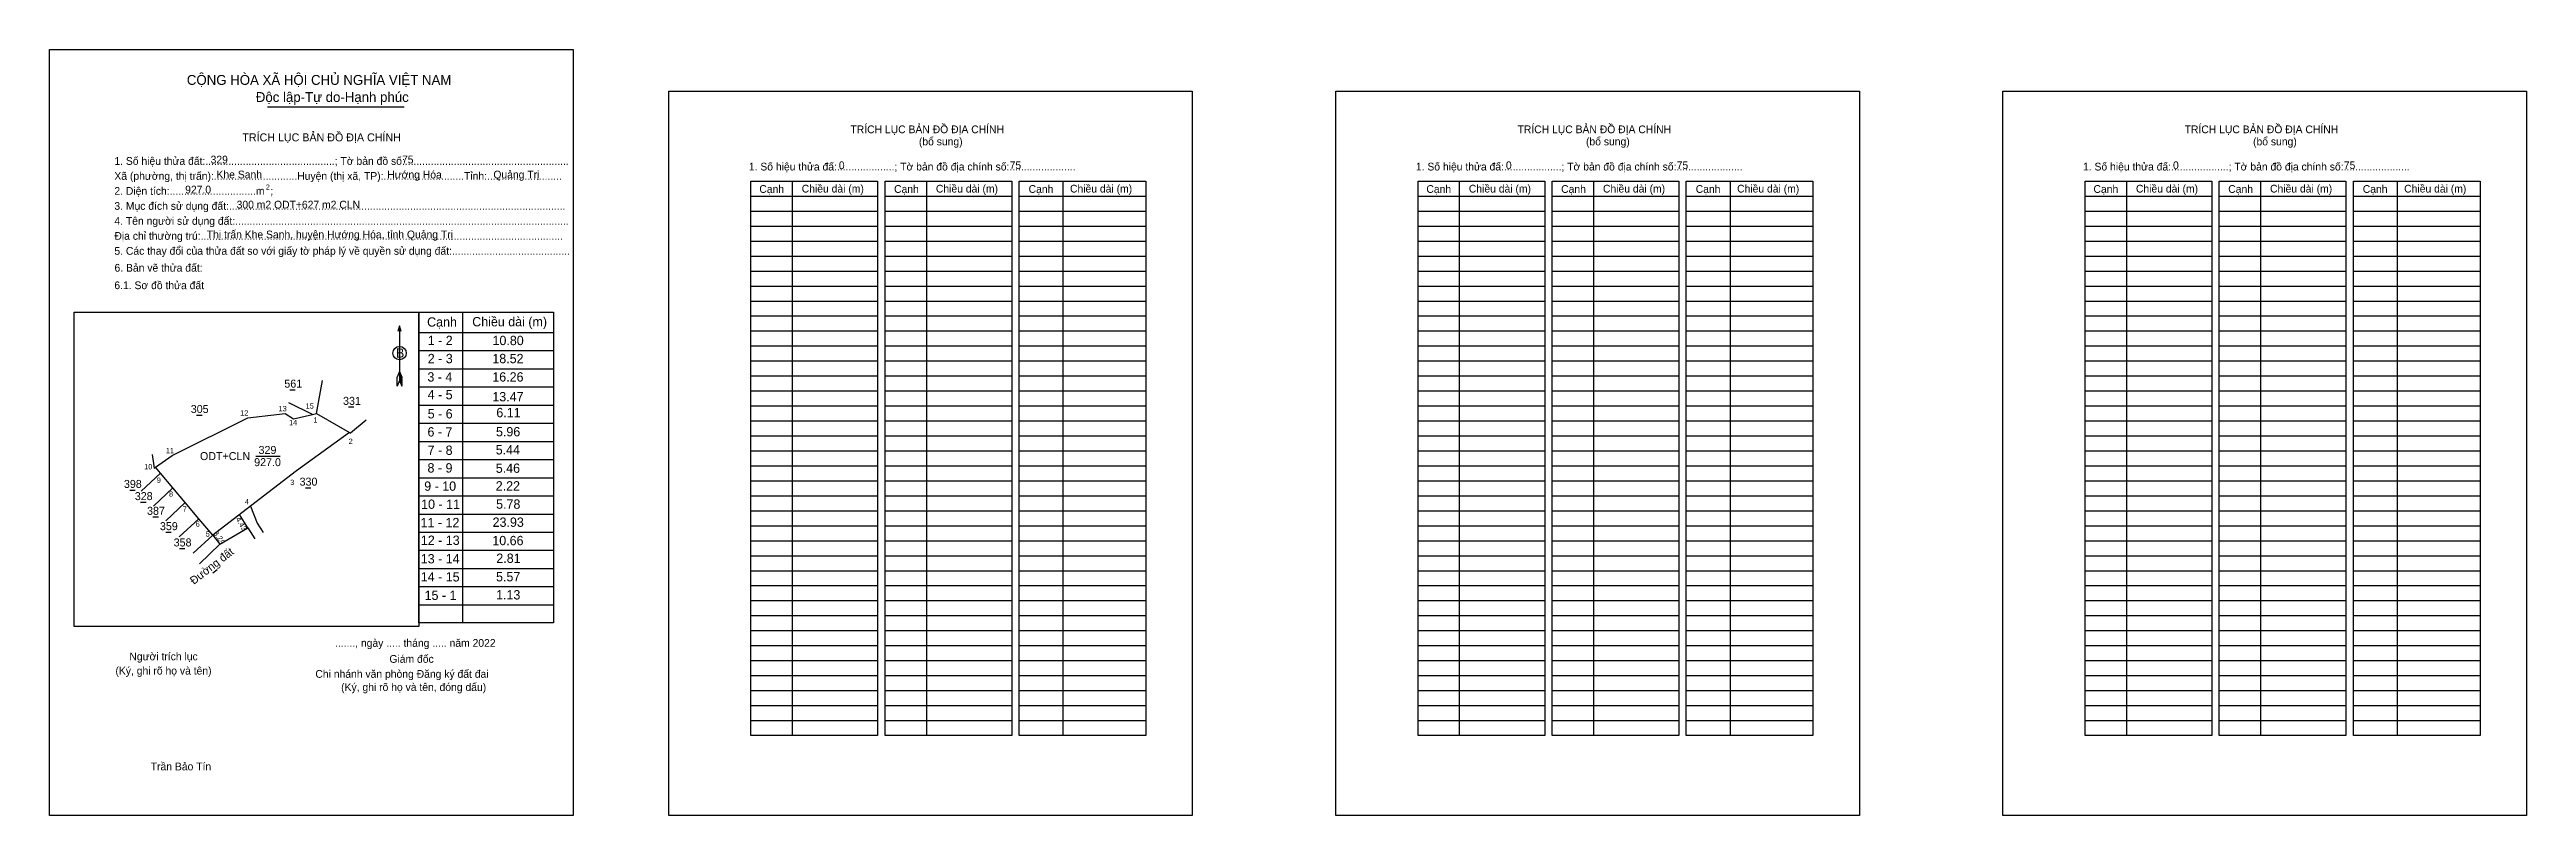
# Model space of a CAD drawing. Extents: x 551679 to 552696, y 1838962 to 1839179.
# Drawn here: x 551993 to 552696, y 1838962 to 1839179 of the extents above; entities that cross this region are included whole.
import ezdxf

# ---------------------------------------------------------------- set-up
doc = ezdxf.new("R2010")
doc.units = 0
for name, color, linetype in [('1-GT-hatchuong', 7, 'Continuous'), ('D0 16_5', 7, 'Continuous'), ('D0 33', 7, 'Continuous'), ('D0 34', 7, 'Continuous'), ('Level 1', 7, 'Continuous'), ('Level 10', 7, 'Continuous'), ('Level 13', 7, 'Continuous'), ('Level 23', 7, 'Continuous'), ('Level 27', 7, 'Continuous'), ('Level 31', 7, 'Continuous'), ('Level 37', 7, 'Continuous'), ('Level 5', 7, 'Continuous'), ('Level 52', 7, 'Continuous'), ('Level 61', 7, 'Continuous'), ('Level 9', 7, 'Continuous')]:
    doc.layers.add(name, color=color, linetype=linetype)

msp = doc.modelspace()

# ---------------------------------------------------------------- texts
at = {"layer": '1-GT-hatchuong'}
for s, p in [('CỘNG HÒA XÃ HỘI CHỦ NGHĨA VIỆT NAM', (552032.02, 1839169.33)), ('Độc lập-Tự do-Hạnh phúc', (552051.58, 1839164.48))]:
    msp.add_text(s, height=2.8045, dxfattribs=at).set_placement(p)
at = {"layer": 'D0 16_5'}
for s, height, p in [('329', 2.195, (552038.75, 1839147.04)), ('Khe Sanh', 2.195, (552040.43, 1839142.82)), ('Hướng Hóa', 2.195, (552088.85, 1839142.79)), ('75', 2.195, (552093.03, 1839147.07)), ('Quảng Trị', 2.195, (552118.95, 1839142.8)), ('0', 2.2, (552216.93, 1839145.43)), ('75', 2.195, (552265.38, 1839145.45)), ('0', 2.2, (552406.13, 1839145.43)), ('75', 2.195, (552454.57, 1839145.45)), ('0', 2.2, (552595.33, 1839145.43)), ('75', 2.195, (552643.78, 1839145.45)), ('927.0', 2.195, (552031.54, 1839138.54)), ('300 m2 ODT+627 m2 CLN', 2.1954, (552046.13, 1839134.27)), ('Thị trấn Khe Sanh, huyện Hướng Hóa, tỉnh Quảng Trị', 2.1954, (552037.67, 1839125.81))]:
    msp.add_text(s, height=height, dxfattribs=at).set_placement(p)
at = {"layer": 'D0 34'}
for s, height, p in [('TRÍCH LỤC BẢN ĐỒ ĐỊA CHÍNH', 2.1954, (552220.23, 1839155.62)), ('TRÍCH LỤC BẢN ĐỒ ĐỊA CHÍNH', 2.1954, (552409.43, 1839155.62)), ('TRÍCH LỤC BẢN ĐỒ ĐỊA CHÍNH', 2.1954, (552598.63, 1839155.62)), ('TRÍCH LỤC BẢN ĐỒ ĐỊA CHÍNH', 2.2664, (552047.76, 1839153.31)), ('(bổ sung)', 2.195, (552239.64, 1839152.17)), ('(bổ sung)', 2.195, (552428.85, 1839152.17)), ('(bổ sung)', 2.195, (552618.04, 1839152.17)), ('Xã (phường, thị trấn):.............................Huyện (thị xã, TP):............................Tỉnh:..........................', 2.19543, (552011.46, 1839142.4)), ('1. Số hiệu thửa đất:.............................................; Tờ bản đồ số:.........................................................', 2.19543, (552011.46, 1839146.65)), ('1. Số hiệu thửa đấ:....................; Tờ bản đồ địa chính số:.......................', 2.1954, (552191.41, 1839145.05)), ('1. Số hiệu thửa đấ:....................; Tờ bản đồ địa chính số:.......................', 2.1954, (552380.6, 1839145.05)), ('1. Số hiệu thửa đấ:....................; Tờ bản đồ địa chính số:.......................', 2.1954, (552569.81, 1839145.05)), ('2. Diện tích:..............................m  ;', 2.1954, (552011.46, 1839138.15)), ('2', 1.42, (552054.45, 1839139.64)), ('Cạnh', 2.195, (552194.38, 1839138.7)), ('Chiều dài (m)', 2.1954, (552206.41, 1839138.8)), ('Cạnh', 2.195, (552232.6, 1839138.7)), ('Chiều dài (m)', 2.1954, (552244.46, 1839138.8)), ('Cạnh', 2.195, (552270.76, 1839138.7)), ('Chiều dài (m)', 2.1954, (552282.5, 1839138.8)), ('Cạnh', 2.195, (552383.58, 1839138.7)), ('Chiều dài (m)', 2.1954, (552395.62, 1839138.8)), ('Cạnh', 2.195, (552421.8, 1839138.7)), ('Chiều dài (m)', 2.1954, (552433.66, 1839138.8)), ('Cạnh', 2.195, (552459.96, 1839138.7)), ('Chiều dài (m)', 2.1954, (552471.7, 1839138.8)), ('Cạnh', 2.195, (552572.78, 1839138.7)), ('Chiều dài (m)', 2.1954, (552584.82, 1839138.8)), ('Cạnh', 2.195, (552611, 1839138.7)), ('Chiều dài (m)', 2.1954, (552622.86, 1839138.8)), ('Cạnh', 2.195, (552649.16, 1839138.7)), ('Chiều dài (m)', 2.1954, (552660.9, 1839138.8)), ('4. Tên người sử dụng đất:....................................................................................................................', 2.19543, (552011.46, 1839129.65)), ('3. Mục đích sử dụng đất:.....................................................................................................................', 2.19543, (552011.46, 1839133.9)), ('Địa chỉ thường trú:..............................................................................................................................', 2.19543, (552011.46, 1839125.4)), ('5. Các thay đổi của thửa đất so với giấy tờ pháp lý về quyền sử dụng đất:.........................................', 2.19543, (552011.46, 1839121.15)), ('6. Bản vẽ thửa đất:', 2.1954, (552011.5, 1839116.36)), ('6.1. Sơ đồ thửa đất', 2.1954, (552011.46, 1839111.39)), ('......., ngày ..... tháng ..... năm 2022', 2.1954, (552074.05, 1839009.95)), ('(Ký, ghi rõ họ và tên)', 2.1954, (552011.77, 1839002.09)), ('Người trích lục', 2.1954, (552015.71, 1839006.13)), ('Chi nhánh văn phòng Đăng ký đất đai', 2.1954, (552068.47, 1839001.17)), ('Giám đốc', 2.195, (552089.47, 1839005.42)), ('(Ký, ghi rõ họ và tên, đóng dấu)', 2.1954, (552075.78, 1838997.42)), ('Trần Bảo Tín', 2.1954, (552021.78, 1838974.91))]:
    msp.add_text(s, height=height, dxfattribs=at).set_placement(p)
at = {"layer": 'Level 1'}
for s, height, p in [('Cạnh', 2.644, (552100.16, 1839100.76)), ('Chiều dài (m)', 2.6438, (552112.95, 1839100.85)), ('B', 2.58, (552091.38, 1839091.99))]:
    msp.add_text(s, height=height, dxfattribs=at).set_placement(p)
at = {"layer": 'Level 13'}
for s, p in [('329', (552052.36, 1839064.65)), ('ODT+CLN', (552035.74, 1839062.91)), ('927.0', (552051.11, 1839061.19))]:
    msp.add_text(s, height=2.266, dxfattribs=at).set_placement(p)
at = {"layer": 'Level 37'}
for s, p in [('561', (552059.66, 1839083.46)), ('331', (552076.32, 1839078.58)), ('305', (552033.13, 1839076.27)), ('398', (552014.17, 1839055.02)), ('328', (552017.25, 1839051.56)), ('330', (552063.99, 1839055.67)), ('387', (552020.73, 1839047.39)), ('359', (552024.38, 1839043.04)), ('358', (552028.28, 1839038.42))]:
    msp.add_text(s, height=2.266, dxfattribs=at).set_placement(p)
msp.add_text('Đường đất', height=2.266, rotation=37.80246, dxfattribs=at).set_placement((552033.99, 1839027.5))
at = {"layer": 'Level 52'}
for s, p in [('1 - 2', (552100.33, 1839095.52)), ('10.80', (552118.71, 1839095.52)), ('3 - 4', (552100.25, 1839085.18)), ('2 - 3', (552100.35, 1839090.39)), ('16.26', (552118.65, 1839085.18)), ('18.52', (552118.66, 1839090.39)), ('4 - 5', (552100.31, 1839080.16)), ('13.47', (552118.66, 1839079.57)), ('5 - 6', (552100.32, 1839074.73)), ('6.11', (552119.79, 1839075.07)), ('6 - 7', (552100.27, 1839069.6)), ('7 - 8', (552100.3, 1839064.39)), ('5.44', (552119.62, 1839064.51)), ('5.96', (552119.69, 1839069.64)), ('8 - 9', (552100.27, 1839059.38)), ('5.46', (552119.63, 1839059.3)), ('9 - 10', (552099.34, 1839054.21)), ('2.22', (552119.63, 1839054.28)), ('11 - 12', (552098.31, 1839043.87)), ('10 - 11', (552098.47, 1839049.08)), ('23.93', (552118.74, 1839043.98)), ('5.78', (552119.73, 1839049.11)), ('12 - 13', (552098.39, 1839038.85)), ('10.66', (552118.65, 1839038.77)), ('13 - 14', (552098.36, 1839033.61)), ('2.81', (552119.79, 1839033.76)), ('14 - 15', (552098.36, 1839028.48)), ('15 - 1', (552099.45, 1839023.25)), ('5.57', (552119.71, 1839028.51)), ('1.13', (552119.72, 1839023.38))]:
    msp.add_text(s, height=2.644, dxfattribs=at).set_placement(p)
at = {"layer": 'Level 9'}
for s, height, p in [('12', 1.511, (552047.13, 1839075.53)), ('13', 1.511, (552058.03, 1839076.75)), ('14', 1.511, (552060.99, 1839072.78)), ('15', 1.511, (552065.7, 1839077.52)), ('1', 1.51, (552067.89, 1839073.53)), ('11', 1.511, (552026.06, 1839064.87)), ('2', 1.51, (552077.9, 1839067.5)), ('10', 1.511, (552019.9, 1839060.28)), ('9', 1.51, (552023.49, 1839056.45)), ('8', 1.51, (552026.96, 1839052.53)), ('3', 1.51, (552061.32, 1839055.85)), ('7', 1.51, (552030.82, 1839048.26)), ('6', 1.51, (552034.52, 1839044.04)), ('4', 1.51, (552048.47, 1839050.36)), ('5', 1.51, (552037.35, 1839041.2))]:
    msp.add_text(s, height=height, dxfattribs=at).set_placement(p)
for s, rotation, p in [('4.43', 300.50177, (552045.79, 1839046.19)), ('3.24', 308.7214, (552039.41, 1839042.06))]:
    msp.add_text(s, height=1.511, rotation=rotation, dxfattribs=at).set_placement(p)

# ---------------------------------------------------------------- linework, layer by layer
at = {"layer": '1-GT-hatchuong'}
msp.add_line((552054.92, 1839163.14), (552093.68, 1839163.14), dxfattribs=at)
at = {"layer": 'D0 33'}
for points in [[(551993.07, 1839179.35), (552141.56, 1839179.35), (552141.56, 1838962.12), (551993.07, 1838962.12)], [(552168.69, 1839167.5), (552317.18, 1839167.5), (552317.18, 1838962.12), (552168.69, 1838962.12)], [(552357.89, 1839167.5), (552506.38, 1839167.5), (552506.38, 1838962.12), (552357.89, 1838962.12)], [(552547.09, 1839167.5), (552695.58, 1839167.5), (552695.58, 1838962.12), (552547.09, 1838962.12)]]:
    msp.add_lwpolyline(points, close=True, dxfattribs=at)
at = {"layer": 'D0 34'}
for p, q in [((551993.07, 1839179.34), (551993.07, 1839179.34)), ((552168.69, 1839167.5), (552168.69, 1839167.5)), ((552192.02, 1839137.78), (552227.93, 1839137.78)), ((552203.71, 1839142.02), (552203.71, 1838984.8)), ((552230.06, 1839137.78), (552265.97, 1839137.78)), ((552241.75, 1839142.02), (552241.75, 1838984.8)), ((552268.1, 1839137.78), (552304.01, 1839137.78)), ((552280.5, 1839142.02), (552280.5, 1838984.8)), ((552381.22, 1839137.78), (552417.13, 1839137.78)), ((552392.91, 1839142.02), (552392.91, 1838984.8)), ((552419.26, 1839137.78), (552455.17, 1839137.78)), ((552430.95, 1839142.02), (552430.95, 1838984.8)), ((552457.3, 1839137.78), (552493.21, 1839137.78)), ((552469.7, 1839142.02), (552469.7, 1838984.8)), ((552570.42, 1839137.78), (552606.33, 1839137.78)), ((552582.11, 1839142.02), (552582.11, 1838984.8)), ((552608.46, 1839137.78), (552644.37, 1839137.78)), ((552620.15, 1839142.02), (552620.15, 1838984.8)), ((552646.51, 1839137.78), (552682.41, 1839137.78)), ((552658.9, 1839142.02), (552658.9, 1838984.8)), ((552192.02, 1839133.53), (552227.93, 1839133.53)), ((552230.06, 1839133.53), (552265.97, 1839133.53)), ((552268.1, 1839133.53), (552304.01, 1839133.53)), ((552381.22, 1839133.53), (552417.13, 1839133.53)), ((552419.26, 1839133.53), (552455.17, 1839133.53)), ((552457.3, 1839133.53), (552493.21, 1839133.53)), ((552570.42, 1839133.53), (552606.33, 1839133.53)), ((552608.46, 1839133.53), (552644.37, 1839133.53)), ((552646.51, 1839133.53), (552682.41, 1839133.53)), ((552192.02, 1839129.28), (552227.93, 1839129.28)), ((552192.02, 1839125.03), (552227.93, 1839125.03)), ((552230.06, 1839129.28), (552265.97, 1839129.28)), ((552230.06, 1839125.03), (552265.97, 1839125.03)), ((552268.1, 1839129.28), (552304.01, 1839129.28)), ((552268.1, 1839125.03), (552304.01, 1839125.03)), ((552381.22, 1839129.28), (552417.13, 1839129.28)), ((552381.22, 1839125.03), (552417.13, 1839125.03)), ((552419.26, 1839129.28), (552455.17, 1839129.28)), ((552419.26, 1839125.03), (552455.17, 1839125.03)), ((552457.3, 1839129.28), (552493.21, 1839129.28)), ((552457.3, 1839125.03), (552493.21, 1839125.03)), ((552570.42, 1839129.28), (552606.33, 1839129.28)), ((552570.42, 1839125.03), (552606.33, 1839125.03)), ((552608.46, 1839129.28), (552644.37, 1839129.28)), ((552608.46, 1839125.03), (552644.37, 1839125.03)), ((552646.51, 1839129.28), (552682.41, 1839129.28)), ((552646.51, 1839125.03), (552682.41, 1839125.03)), ((552192.02, 1839120.78), (552227.93, 1839120.78)), ((552192.02, 1839116.53), (552227.93, 1839116.53)), ((552230.06, 1839120.78), (552265.97, 1839120.78)), ((552230.06, 1839116.53), (552265.97, 1839116.53)), ((552268.1, 1839120.78), (552304.01, 1839120.78)), ((552268.1, 1839116.53), (552304.01, 1839116.53)), ((552381.22, 1839120.78), (552417.13, 1839120.78)), ((552381.22, 1839116.53), (552417.13, 1839116.53)), ((552419.26, 1839120.78), (552455.17, 1839120.78)), ((552419.26, 1839116.53), (552455.17, 1839116.53)), ((552457.3, 1839120.78), (552493.21, 1839120.78)), ((552457.3, 1839116.53), (552493.21, 1839116.53)), ((552570.42, 1839120.78), (552606.33, 1839120.78)), ((552570.42, 1839116.53), (552606.33, 1839116.53)), ((552608.46, 1839120.78), (552644.37, 1839120.78)), ((552608.46, 1839116.53), (552644.37, 1839116.53)), ((552646.51, 1839120.78), (552682.41, 1839120.78)), ((552646.51, 1839116.53), (552682.41, 1839116.53)), ((552192.02, 1839112.28), (552227.93, 1839112.28)), ((552230.06, 1839112.28), (552265.97, 1839112.28)), ((552268.1, 1839112.28), (552304.01, 1839112.28)), ((552381.22, 1839112.28), (552417.13, 1839112.28)), ((552419.26, 1839112.28), (552455.17, 1839112.28)), ((552457.3, 1839112.28), (552493.21, 1839112.28)), ((552570.42, 1839112.28), (552606.33, 1839112.28)), ((552608.46, 1839112.28), (552644.37, 1839112.28)), ((552646.51, 1839112.28), (552682.41, 1839112.28)), ((552192.02, 1839108.03), (552227.93, 1839108.03)), ((552192.02, 1839103.78), (552227.93, 1839103.78)), ((552230.06, 1839108.03), (552265.97, 1839108.03)), ((552230.06, 1839103.78), (552265.97, 1839103.78)), ((552268.1, 1839108.03), (552304.01, 1839108.03)), ((552268.1, 1839103.78), (552304.01, 1839103.78)), ((552381.22, 1839108.03), (552417.13, 1839108.03)), ((552381.22, 1839103.78), (552417.13, 1839103.78)), ((552419.26, 1839108.03), (552455.17, 1839108.03)), ((552419.26, 1839103.78), (552455.17, 1839103.78)), ((552457.3, 1839108.03), (552493.21, 1839108.03)), ((552457.3, 1839103.78), (552493.21, 1839103.78)), ((552570.42, 1839108.03), (552606.33, 1839108.03)), ((552570.42, 1839103.78), (552606.33, 1839103.78)), ((552608.46, 1839108.03), (552644.37, 1839108.03)), ((552608.46, 1839103.78), (552644.37, 1839103.78)), ((552646.51, 1839108.03), (552682.41, 1839108.03)), ((552646.51, 1839103.78), (552682.41, 1839103.78)), ((552192.02, 1839099.53), (552227.93, 1839099.53)), ((552192.02, 1839095.28), (552227.93, 1839095.28)), ((552230.06, 1839099.53), (552265.97, 1839099.53)), ((552230.06, 1839095.28), (552265.97, 1839095.28)), ((552268.1, 1839099.53), (552304.01, 1839099.53)), ((552268.1, 1839095.28), (552304.01, 1839095.28)), ((552381.22, 1839099.53), (552417.13, 1839099.53)), ((552381.22, 1839095.28), (552417.13, 1839095.28)), ((552419.26, 1839099.53), (552455.17, 1839099.53)), ((552419.26, 1839095.28), (552455.17, 1839095.28)), ((552457.3, 1839099.53), (552493.21, 1839099.53)), ((552457.3, 1839095.28), (552493.21, 1839095.28)), ((552570.42, 1839099.53), (552606.33, 1839099.53)), ((552570.42, 1839095.28), (552606.33, 1839095.28)), ((552608.46, 1839099.53), (552644.37, 1839099.53)), ((552608.46, 1839095.28), (552644.37, 1839095.28)), ((552646.51, 1839099.53), (552682.41, 1839099.53)), ((552646.51, 1839095.28), (552682.41, 1839095.28)), ((552192.02, 1839091.03), (552227.93, 1839091.03)), ((552230.06, 1839091.03), (552265.97, 1839091.03)), ((552268.1, 1839091.03), (552304.01, 1839091.03)), ((552381.22, 1839091.03), (552417.13, 1839091.03)), ((552419.26, 1839091.03), (552455.17, 1839091.03)), ((552457.3, 1839091.03), (552493.21, 1839091.03)), ((552570.42, 1839091.03), (552606.33, 1839091.03)), ((552608.46, 1839091.03), (552644.37, 1839091.03)), ((552646.51, 1839091.03), (552682.41, 1839091.03)), ((552192.02, 1839086.78), (552227.93, 1839086.78)), ((552192.02, 1839082.54), (552227.93, 1839082.54)), ((552230.06, 1839086.78), (552265.97, 1839086.78)), ((552230.06, 1839082.54), (552265.97, 1839082.54)), ((552268.1, 1839086.78), (552304.01, 1839086.78)), ((552268.1, 1839082.54), (552304.01, 1839082.54)), ((552381.22, 1839086.78), (552417.13, 1839086.78)), ((552381.22, 1839082.54), (552417.13, 1839082.54)), ((552419.26, 1839086.78), (552455.17, 1839086.78)), ((552419.26, 1839082.54), (552455.17, 1839082.54)), ((552457.3, 1839086.78), (552493.21, 1839086.78)), ((552457.3, 1839082.54), (552493.21, 1839082.54)), ((552570.42, 1839086.78), (552606.33, 1839086.78)), ((552570.42, 1839082.54), (552606.33, 1839082.54)), ((552608.46, 1839086.78), (552644.37, 1839086.78)), ((552608.46, 1839082.54), (552644.37, 1839082.54)), ((552646.51, 1839086.78), (552682.41, 1839086.78)), ((552646.51, 1839082.54), (552682.41, 1839082.54)), ((552192.02, 1839078.29), (552227.93, 1839078.29)), ((552192.02, 1839074.04), (552227.93, 1839074.04)), ((552230.06, 1839078.29), (552265.97, 1839078.29)), ((552230.06, 1839074.04), (552265.97, 1839074.04)), ((552268.1, 1839078.29), (552304.01, 1839078.29)), ((552268.1, 1839074.04), (552304.01, 1839074.04)), ((552381.22, 1839078.29), (552417.13, 1839078.29)), ((552381.22, 1839074.04), (552417.13, 1839074.04)), ((552419.26, 1839078.29), (552455.17, 1839078.29)), ((552419.26, 1839074.04), (552455.17, 1839074.04)), ((552457.3, 1839078.29), (552493.21, 1839078.29)), ((552457.3, 1839074.04), (552493.21, 1839074.04)), ((552570.42, 1839078.29), (552606.33, 1839078.29)), ((552570.42, 1839074.04), (552606.33, 1839074.04)), ((552608.46, 1839078.29), (552644.37, 1839078.29)), ((552608.46, 1839074.04), (552644.37, 1839074.04)), ((552646.51, 1839078.29), (552682.41, 1839078.29)), ((552646.51, 1839074.04), (552682.41, 1839074.04)), ((552192.02, 1839069.79), (552227.93, 1839069.79)), ((552230.06, 1839069.79), (552265.97, 1839069.79)), ((552268.1, 1839069.79), (552304.01, 1839069.79)), ((552381.22, 1839069.79), (552417.13, 1839069.79)), ((552419.26, 1839069.79), (552455.17, 1839069.79)), ((552457.3, 1839069.79), (552493.21, 1839069.79)), ((552570.42, 1839069.79), (552606.33, 1839069.79)), ((552608.46, 1839069.79), (552644.37, 1839069.79)), ((552646.51, 1839069.79), (552682.41, 1839069.79)), ((552192.02, 1839065.54), (552227.93, 1839065.54)), ((552192.02, 1839061.29), (552227.93, 1839061.29)), ((552230.06, 1839065.54), (552265.97, 1839065.54)), ((552230.06, 1839061.29), (552265.97, 1839061.29)), ((552268.1, 1839065.54), (552304.01, 1839065.54)), ((552268.1, 1839061.29), (552304.01, 1839061.29)), ((552381.22, 1839065.54), (552417.13, 1839065.54)), ((552381.22, 1839061.29), (552417.13, 1839061.29)), ((552419.26, 1839065.54), (552455.17, 1839065.54)), ((552419.26, 1839061.29), (552455.17, 1839061.29)), ((552457.3, 1839065.54), (552493.21, 1839065.54)), ((552457.3, 1839061.29), (552493.21, 1839061.29)), ((552570.42, 1839065.54), (552606.33, 1839065.54)), ((552570.42, 1839061.29), (552606.33, 1839061.29)), ((552608.46, 1839065.54), (552644.37, 1839065.54)), ((552608.46, 1839061.29), (552644.37, 1839061.29)), ((552646.51, 1839065.54), (552682.41, 1839065.54)), ((552646.51, 1839061.29), (552682.41, 1839061.29)), ((552192.02, 1839057.04), (552227.93, 1839057.04)), ((552192.02, 1839052.79), (552227.93, 1839052.79)), ((552230.06, 1839057.04), (552265.97, 1839057.04)), ((552230.06, 1839052.79), (552265.97, 1839052.79)), ((552268.1, 1839057.04), (552304.01, 1839057.04)), ((552268.1, 1839052.79), (552304.01, 1839052.79)), ((552381.22, 1839057.04), (552417.13, 1839057.04)), ((552381.22, 1839052.79), (552417.13, 1839052.79)), ((552419.26, 1839057.04), (552455.17, 1839057.04)), ((552419.26, 1839052.79), (552455.17, 1839052.79)), ((552457.3, 1839057.04), (552493.21, 1839057.04)), ((552457.3, 1839052.79), (552493.21, 1839052.79)), ((552570.42, 1839057.04), (552606.33, 1839057.04)), ((552570.42, 1839052.79), (552606.33, 1839052.79)), ((552608.46, 1839057.04), (552644.37, 1839057.04)), ((552608.46, 1839052.79), (552644.37, 1839052.79)), ((552646.51, 1839057.04), (552682.41, 1839057.04)), ((552646.51, 1839052.79), (552682.41, 1839052.79)), ((552192.02, 1839048.54), (552227.93, 1839048.54)), ((552230.06, 1839048.54), (552265.97, 1839048.54)), ((552268.1, 1839048.54), (552304.01, 1839048.54)), ((552381.22, 1839048.54), (552417.13, 1839048.54)), ((552419.26, 1839048.54), (552455.17, 1839048.54)), ((552457.3, 1839048.54), (552493.21, 1839048.54)), ((552570.42, 1839048.54), (552606.33, 1839048.54)), ((552608.46, 1839048.54), (552644.37, 1839048.54)), ((552646.51, 1839048.54), (552682.41, 1839048.54)), ((552192.02, 1839044.29), (552227.93, 1839044.29)), ((552192.02, 1839040.04), (552227.93, 1839040.04)), ((552230.06, 1839044.29), (552265.97, 1839044.29)), ((552230.06, 1839040.04), (552265.97, 1839040.04)), ((552268.1, 1839044.29), (552304.01, 1839044.29)), ((552268.1, 1839040.04), (552304.01, 1839040.04)), ((552381.22, 1839044.29), (552417.13, 1839044.29)), ((552381.22, 1839040.04), (552417.13, 1839040.04)), ((552419.26, 1839044.29), (552455.17, 1839044.29)), ((552419.26, 1839040.04), (552455.17, 1839040.04)), ((552457.3, 1839044.29), (552493.21, 1839044.29)), ((552457.3, 1839040.04), (552493.21, 1839040.04)), ((552570.42, 1839044.29), (552606.33, 1839044.29)), ((552570.42, 1839040.04), (552606.33, 1839040.04)), ((552608.46, 1839044.29), (552644.37, 1839044.29)), ((552608.46, 1839040.04), (552644.37, 1839040.04)), ((552646.51, 1839044.29), (552682.41, 1839044.29)), ((552646.51, 1839040.04), (552682.41, 1839040.04)), ((552192.02, 1839035.79), (552227.93, 1839035.79)), ((552192.02, 1839031.54), (552227.93, 1839031.54)), ((552230.06, 1839035.79), (552265.97, 1839035.79)), ((552230.06, 1839031.54), (552265.97, 1839031.54)), ((552268.1, 1839035.79), (552304.01, 1839035.79)), ((552268.1, 1839031.54), (552304.01, 1839031.54)), ((552381.22, 1839035.79), (552417.13, 1839035.79)), ((552381.22, 1839031.54), (552417.13, 1839031.54)), ((552419.26, 1839035.79), (552455.17, 1839035.79)), ((552419.26, 1839031.54), (552455.17, 1839031.54)), ((552457.3, 1839035.79), (552493.21, 1839035.79)), ((552457.3, 1839031.54), (552493.21, 1839031.54)), ((552570.42, 1839035.79), (552606.33, 1839035.79)), ((552570.42, 1839031.54), (552606.33, 1839031.54)), ((552608.46, 1839035.79), (552644.37, 1839035.79)), ((552608.46, 1839031.54), (552644.37, 1839031.54)), ((552646.51, 1839035.79), (552682.41, 1839035.79)), ((552646.51, 1839031.54), (552682.41, 1839031.54)), ((552192.02, 1839027.3), (552227.93, 1839027.3)), ((552230.06, 1839027.3), (552265.97, 1839027.3)), ((552268.1, 1839027.3), (552304.01, 1839027.3)), ((552381.22, 1839027.3), (552417.13, 1839027.3)), ((552419.26, 1839027.3), (552455.17, 1839027.3)), ((552457.3, 1839027.3), (552493.21, 1839027.3)), ((552570.42, 1839027.3), (552606.33, 1839027.3)), ((552608.46, 1839027.3), (552644.37, 1839027.3)), ((552646.51, 1839027.3), (552682.41, 1839027.3)), ((552192.02, 1839023.05), (552227.93, 1839023.05)), ((552192.02, 1839018.8), (552227.93, 1839018.8)), ((552230.06, 1839023.05), (552265.97, 1839023.05)), ((552230.06, 1839018.8), (552265.97, 1839018.8)), ((552268.1, 1839023.05), (552304.01, 1839023.05)), ((552268.1, 1839018.8), (552304.01, 1839018.8)), ((552381.22, 1839023.05), (552417.13, 1839023.05)), ((552381.22, 1839018.8), (552417.13, 1839018.8)), ((552419.26, 1839023.05), (552455.17, 1839023.05)), ((552419.26, 1839018.8), (552455.17, 1839018.8)), ((552457.3, 1839023.05), (552493.21, 1839023.05)), ((552457.3, 1839018.8), (552493.21, 1839018.8)), ((552570.42, 1839023.05), (552606.33, 1839023.05)), ((552570.42, 1839018.8), (552606.33, 1839018.8)), ((552608.46, 1839023.05), (552644.37, 1839023.05)), ((552608.46, 1839018.8), (552644.37, 1839018.8)), ((552646.51, 1839023.05), (552682.41, 1839023.05)), ((552646.51, 1839018.8), (552682.41, 1839018.8)), ((552192.02, 1839014.55), (552227.93, 1839014.55)), ((552192.02, 1839010.3), (552227.93, 1839010.3)), ((552230.06, 1839014.55), (552265.97, 1839014.55)), ((552230.06, 1839010.3), (552265.97, 1839010.3)), ((552268.1, 1839014.55), (552304.01, 1839014.55)), ((552268.1, 1839010.3), (552304.01, 1839010.3)), ((552381.22, 1839014.55), (552417.13, 1839014.55)), ((552381.22, 1839010.3), (552417.13, 1839010.3)), ((552419.26, 1839014.55), (552455.17, 1839014.55)), ((552419.26, 1839010.3), (552455.17, 1839010.3)), ((552457.3, 1839014.55), (552493.21, 1839014.55)), ((552457.3, 1839010.3), (552493.21, 1839010.3)), ((552570.42, 1839014.55), (552606.33, 1839014.55)), ((552570.42, 1839010.3), (552606.33, 1839010.3)), ((552608.46, 1839014.55), (552644.37, 1839014.55)), ((552608.46, 1839010.3), (552644.37, 1839010.3)), ((552646.51, 1839014.55), (552682.41, 1839014.55)), ((552646.51, 1839010.3), (552682.41, 1839010.3)), ((552192.02, 1839006.05), (552227.93, 1839006.05)), ((552230.06, 1839006.05), (552265.97, 1839006.05)), ((552268.1, 1839006.05), (552304.01, 1839006.05)), ((552381.22, 1839006.05), (552417.13, 1839006.05)), ((552419.26, 1839006.05), (552455.17, 1839006.05)), ((552457.3, 1839006.05), (552493.21, 1839006.05)), ((552570.42, 1839006.05), (552606.33, 1839006.05)), ((552608.46, 1839006.05), (552644.37, 1839006.05)), ((552646.51, 1839006.05), (552682.41, 1839006.05)), ((552192.02, 1839001.8), (552227.93, 1839001.8)), ((552192.02, 1838997.55), (552227.93, 1838997.55)), ((552230.06, 1839001.8), (552265.97, 1839001.8)), ((552230.06, 1838997.55), (552265.97, 1838997.55)), ((552268.1, 1839001.8), (552304.01, 1839001.8)), ((552268.1, 1838997.55), (552304.01, 1838997.55)), ((552381.22, 1839001.8), (552417.13, 1839001.8)), ((552381.22, 1838997.55), (552417.13, 1838997.55)), ((552419.26, 1839001.8), (552455.17, 1839001.8)), ((552419.26, 1838997.55), (552455.17, 1838997.55)), ((552457.3, 1839001.8), (552493.21, 1839001.8)), ((552457.3, 1838997.55), (552493.21, 1838997.55)), ((552570.42, 1839001.8), (552606.33, 1839001.8)), ((552570.42, 1838997.55), (552606.33, 1838997.55)), ((552608.46, 1839001.8), (552644.37, 1839001.8)), ((552608.46, 1838997.55), (552644.37, 1838997.55)), ((552646.51, 1839001.8), (552682.41, 1839001.8)), ((552646.51, 1838997.55), (552682.41, 1838997.55)), ((552192.02, 1838993.3), (552227.93, 1838993.3)), ((552192.02, 1838989.05), (552227.93, 1838989.05)), ((552230.06, 1838993.3), (552265.97, 1838993.3)), ((552230.06, 1838989.05), (552265.97, 1838989.05)), ((552268.1, 1838993.3), (552304.01, 1838993.3)), ((552268.1, 1838989.05), (552304.01, 1838989.05)), ((552381.22, 1838993.3), (552417.13, 1838993.3)), ((552381.22, 1838989.05), (552417.13, 1838989.05)), ((552419.26, 1838993.3), (552455.17, 1838993.3)), ((552419.26, 1838989.05), (552455.17, 1838989.05)), ((552457.3, 1838993.3), (552493.21, 1838993.3)), ((552457.3, 1838989.05), (552493.21, 1838989.05)), ((552570.42, 1838993.3), (552606.33, 1838993.3)), ((552570.42, 1838989.05), (552606.33, 1838989.05)), ((552608.46, 1838993.3), (552644.37, 1838993.3)), ((552608.46, 1838989.05), (552644.37, 1838989.05)), ((552646.51, 1838993.3), (552682.41, 1838993.3)), ((552646.51, 1838989.05), (552682.41, 1838989.05)), ((552141.56, 1838962.12), (552141.56, 1838962.12)), ((552317.18, 1838962.12), (552317.18, 1838962.12))]:
    msp.add_line(p, q, dxfattribs=at)
for points in [[(552192.02, 1839142.02), (552227.93, 1839142.02), (552227.93, 1838984.8), (552192.02, 1838984.8)], [(552230.06, 1839142.02), (552265.97, 1839142.02), (552265.97, 1838984.8), (552230.06, 1838984.8)], [(552268.1, 1839142.02), (552304.01, 1839142.02), (552304.01, 1838984.8), (552268.1, 1838984.8)], [(552381.22, 1839142.02), (552417.13, 1839142.02), (552417.13, 1838984.8), (552381.22, 1838984.8)], [(552419.26, 1839142.02), (552455.17, 1839142.02), (552455.17, 1838984.8), (552419.26, 1838984.8)], [(552457.3, 1839142.02), (552493.21, 1839142.02), (552493.21, 1838984.8), (552457.3, 1838984.8)], [(552570.42, 1839142.02), (552606.33, 1839142.02), (552606.33, 1838984.8), (552570.42, 1838984.8)], [(552608.46, 1839142.02), (552644.37, 1839142.02), (552644.37, 1838984.8), (552608.46, 1838984.8)], [(552646.51, 1839142.02), (552682.41, 1839142.02), (552682.41, 1838984.8), (552646.51, 1838984.8)]]:
    msp.add_lwpolyline(points, close=True, dxfattribs=at)
at = {"layer": 'Level 1'}
for p, q in [((552000.09, 1839104.88), (552097.84, 1839104.88)), ((552000.09, 1839015.75), (552000.09, 1839104.88)), ((552097.84, 1839104.88), (552097.84, 1839015.75)), ((552110.2, 1839104.88), (552110.2, 1839016.72)), ((552092.33, 1839101.03), (552092.33, 1839085.45)), ((552097.84, 1839099.13), (552136.04, 1839099.13)), ((552092.33, 1839088.02), (552091.68, 1839086.43)), ((552092.33, 1839088.02), (552092.99, 1839086.43)), ((552092.33, 1839087.8), (552092.99, 1839086.2)), ((552092.33, 1839087.58), (552092.99, 1839085.98)), ((552097.84, 1839093.98), (552136.04, 1839093.98)), ((552097.84, 1839088.83), (552136.04, 1839088.83)), ((552091.65, 1839083.86), (552091.68, 1839086.43)), ((552092.33, 1839085.45), (552091.65, 1839083.86)), ((552092.33, 1839087.35), (552093, 1839085.75)), ((552092.33, 1839087.12), (552093, 1839085.52)), ((552092.33, 1839086.9), (552093, 1839085.28)), ((552092.33, 1839086.67), (552093, 1839085.05)), ((552092.33, 1839086.45), (552093.01, 1839084.82)), ((552092.33, 1839086.23), (552093.01, 1839084.59)), ((552092.33, 1839086.01), (552093.01, 1839084.36)), ((552092.33, 1839085.78), (552093.02, 1839084.13)), ((552092.33, 1839085.45), (552093.02, 1839083.86)), ((552093.02, 1839083.86), (552092.99, 1839086.43)), ((552097.84, 1839083.68), (552136.04, 1839083.68)), ((552097.84, 1839078.53), (552136.04, 1839078.53)), ((552097.84, 1839073.37), (552136.04, 1839073.37)), ((552097.84, 1839068.22), (552136.04, 1839068.22)), ((552097.84, 1839063.07), (552136.04, 1839063.07)), ((552097.84, 1839057.92), (552136.04, 1839057.92)), ((552097.84, 1839052.77), (552136.04, 1839052.77)), ((552097.84, 1839047.62), (552136.04, 1839047.62)), ((552097.84, 1839042.47), (552136.04, 1839042.47)), ((552097.84, 1839037.32), (552136.04, 1839037.32)), ((552097.84, 1839032.17), (552136.04, 1839032.17)), ((552097.84, 1839027.02), (552136.04, 1839027.02)), ((552097.84, 1839021.87), (552136.04, 1839021.87)), ((552097.84, 1839015.75), (552000.09, 1839015.75)), ((552097.84, 1839015.75), (552097.84, 1839015.75))]:
    msp.add_line(p, q, dxfattribs=at)
msp.add_lwpolyline([(552097.84, 1839104.88), (552136.04, 1839104.88), (552136.04, 1839016.72), (552097.84, 1839016.72)], close=True, dxfattribs=at)
msp.add_lwpolyline([(552092.78, 1839099.37), (552092.33, 1839101.03), (552091.89, 1839099.37)], dxfattribs=at)
msp.add_circle((552092.33, 1839093.24), 1.9, dxfattribs=at)
at = {"layer": 'Level 10'}
for p, q in [((552068.78, 1839076.12), (552070.46, 1839085.44)), ((552027.85, 1839064.26), (552049.28, 1839074.91)), ((552049.28, 1839074.91), (552059.87, 1839076.1)), ((552059.87, 1839076.1), (552062.25, 1839074.61)), ((552062.25, 1839074.61), (552067.68, 1839075.86)), ((552067.68, 1839075.86), (552068.78, 1839076.12)), ((552078.13, 1839070.72), (552063.13, 1839059.85)), ((552023.13, 1839060.9), (552027.85, 1839064.26)), ((552024.56, 1839059.2), (552023.13, 1839060.9)), ((552063.13, 1839059.85), (552050.04, 1839049.81)), ((552028.08, 1839055.02), (552024.56, 1839059.2)), ((552031.58, 1839050.85), (552028.08, 1839055.02)), ((552035.41, 1839046.29), (552031.58, 1839050.85)), ((552039.35, 1839041.61), (552035.41, 1839046.29)), ((552050.04, 1839049.81), (552039.35, 1839041.61)), ((552049.32, 1839043.68), (552046.94, 1839047.44)), ((552039.35, 1839041.61), (552041.41, 1839039.11))]:
    msp.add_line(p, q, dxfattribs=at)
msp.add_lwpolyline([(552022.2, 1839064.52), (552022.72, 1839060.61), (552023.13, 1839060.9)], dxfattribs=at)
at = {"layer": 'Level 23'}
for p, q in [((552050.04, 1839049.81), (552052, 1839045.06)), ((552052, 1839045.06), (552053.65, 1839042.4))]:
    msp.add_line(p, q, dxfattribs=at)
msp.add_lwpolyline([(552035.61, 1839033.53), (552041.41, 1839039.11), (552049.32, 1839043.68), (552051.26, 1839040.57)], dxfattribs=at)
at = {"layer": 'Level 27'}
for p, q in [((552067.68, 1839075.86), (552060.9, 1839079.18)), ((552024.56, 1839059.2), (552019.02, 1839054.07)), ((552028.08, 1839055.02), (552022.53, 1839049.89)), ((552031.58, 1839050.85), (552026.03, 1839045.72)), ((552035.41, 1839046.29), (552029.83, 1839041.19)), ((552039.35, 1839041.61), (552033.79, 1839036.49))]:
    msp.add_line(p, q, dxfattribs=at)
at = {"layer": 'Level 31'}
msp.add_lwpolyline([(552082.89, 1839074.28), (552078.43, 1839070.54)], dxfattribs=at)
at = {"layer": 'Level 37'}
for p, q in [((552061.18, 1839082.86), (552062.75, 1839082.86)), ((552034.75, 1839075.67), (552036.32, 1839075.67)), ((552077.84, 1839077.98), (552079.41, 1839077.98)), ((552015.8, 1839054.42), (552017.36, 1839054.42)), ((552065.66, 1839055.07), (552067.22, 1839055.07)), ((552018.88, 1839050.96), (552020.44, 1839050.96)), ((552022.39, 1839046.78), (552023.95, 1839046.78)), ((552026.04, 1839042.44), (552027.6, 1839042.44)), ((552029.92, 1839037.82), (552031.48, 1839037.82)), ((552039.39, 1839030.92), (552040.62, 1839031.88))]:
    msp.add_line(p, q, dxfattribs=at)
at = {"layer": 'Level 5'}
for p, q in [((552068.78, 1839076.12), (552078.13, 1839070.72)), ((552078.13, 1839070.72), (552078.43, 1839070.54))]:
    msp.add_line(p, q, dxfattribs=at)
at = {"layer": 'Level 61'}
msp.add_line((552062.25, 1839074.61), (552067.68, 1839075.86), dxfattribs=at)
at = {"layer": 'Level 9'}
msp.add_line((552051.6, 1839064.04), (552058.46, 1839064.04), dxfattribs=at)

msp.set_redraw_order([(e.dxf.handle, doc.entitydb.next_handle()) for e in msp.query("TEXT MTEXT ATTDEF DIMENSION ARC_DIMENSION")])  # texts and dimensions are drawn at this point

doc.saveas('drawing.dxf')
